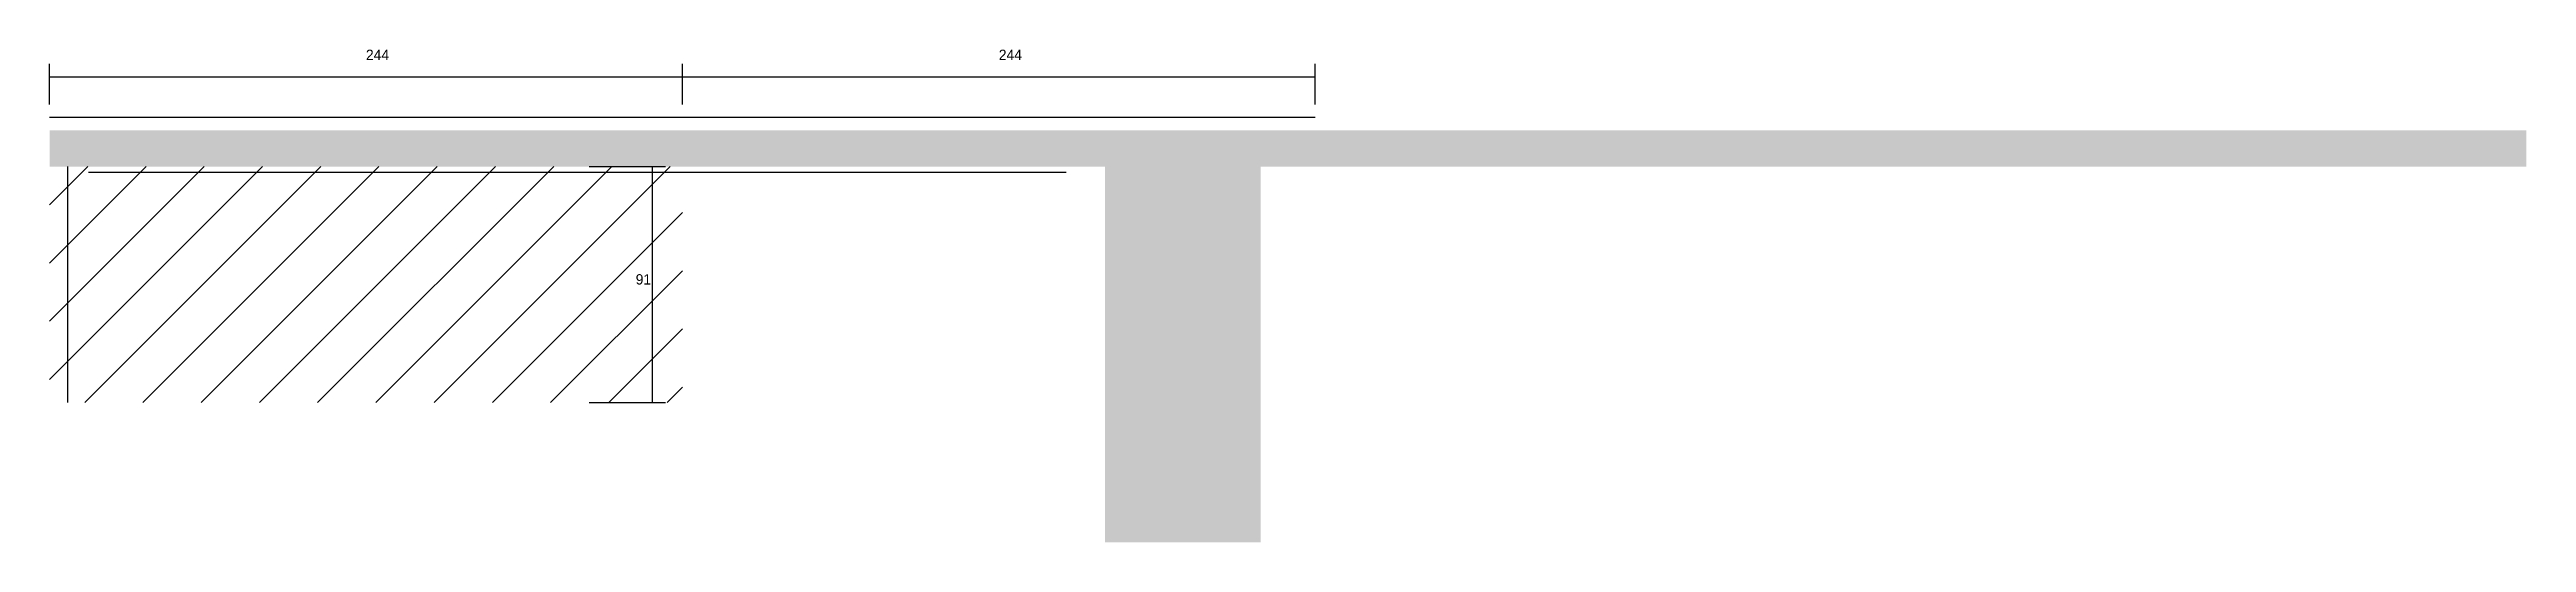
# Model space of a CAD drawing. Header units: metres. Extents: x -65046 to 21926, y -45195 to 1016.
# Drawn here: x 19119 to 20074, y -25554 to -25363 of the extents above; entities that cross this region are included whole.
import ezdxf

# ---------------------------------------------------------------- set-up
doc = ezdxf.new("R2010")
doc.units = ezdxf.units.M
for name, color, linetype in [('COTA', 241, 'Continuous'), ('Hachura', 253, 'Continuous'), ('SARR_2.2x7', 40, 'Continuous')]:
    doc.layers.add(name, color=color, linetype=linetype)

msp = doc.modelspace()

# ---------------------------------------------------------------- texts
at = {"layer": 'COTA'}
for s, p in [('244', (19240.8, -25367.4)), ('244', (19484.8, -25367.4)), ('91', (19344.8, -25454))]:
    msp.add_text(s, height=4, dxfattribs=at).set_placement(p)

# ---------------------------------------------------------------- hatches: boundary and pattern name
at = {"layer": 'COTA'}
h = msp.add_hatch(dxfattribs=at)
h.set_pattern_fill('AR-CONC', scale=0.03)
h.paths.add_polyline_path([(19585.8, -25408.5), (20073.8, -25408.5), (20073.8, -25408.5), (20073.8, -25394.5), (20073.8, -25394.5), (19118.8, -25394.5), (19118.8, -25394.5), (19118.8, -25408.5), (19118.8, -25408.5), (19525.8, -25408.5), (19525.8, -25408.5), (19525.8, -25553.5), (19525.8, -25553.5), (19585.8, -25553.5), (19585.8, -25553.5), (19585.8, -25408.5)])
at = {"layer": 'Hachura'}
h = msp.add_hatch(dxfattribs=at)
h.set_pattern_fill('ANSI31', scale=5)
h.paths.add_polyline_path([(19118.8, -25408.5), (19118.8, -25499.5), (19362.8, -25499.5), (19362.8, -25408.5)])

# ---------------------------------------------------------------- linework, layer by layer
at = {"layer": 'COTA'}
for p, q in [((19118.8, -25384.5), (19118.8, -25368.9)), ((19118.8, -25373.9), (19362.8, -25373.9)), ((19362.8, -25384.5), (19362.8, -25368.9)), ((19362.8, -25384.5), (19362.8, -25368.9)), ((19362.8, -25373.9), (19606.8, -25373.9)), ((19606.8, -25384.5), (19606.8, -25368.9)), ((19326.9, -25408.5), (19356.3, -25408.5)), ((19351.3, -25499.5), (19351.3, -25408.5)), ((19326.9, -25499.5), (19356.3, -25499.5))]:
    msp.add_line(p, q, dxfattribs=at)
at = {"layer": 'SARR_2.2x7'}
for p, q in [((19118.8, -25389.5), (19362.8, -25389.5)), ((19362.8, -25389.5), (19606.8, -25389.5)), ((19125.8, -25499.5), (19125.8, -25408.5)), ((19133.8, -25410.7), (19362.8, -25410.7)), ((19362.8, -25410.7), (19510.8, -25410.7))]:
    msp.add_line(p, q, dxfattribs=at)

msp.set_redraw_order([(e.dxf.handle, doc.entitydb.next_handle()) for e in msp.query("TEXT MTEXT ATTDEF DIMENSION ARC_DIMENSION")])  # texts and dimensions are drawn at this point

doc.saveas('drawing.dxf')
